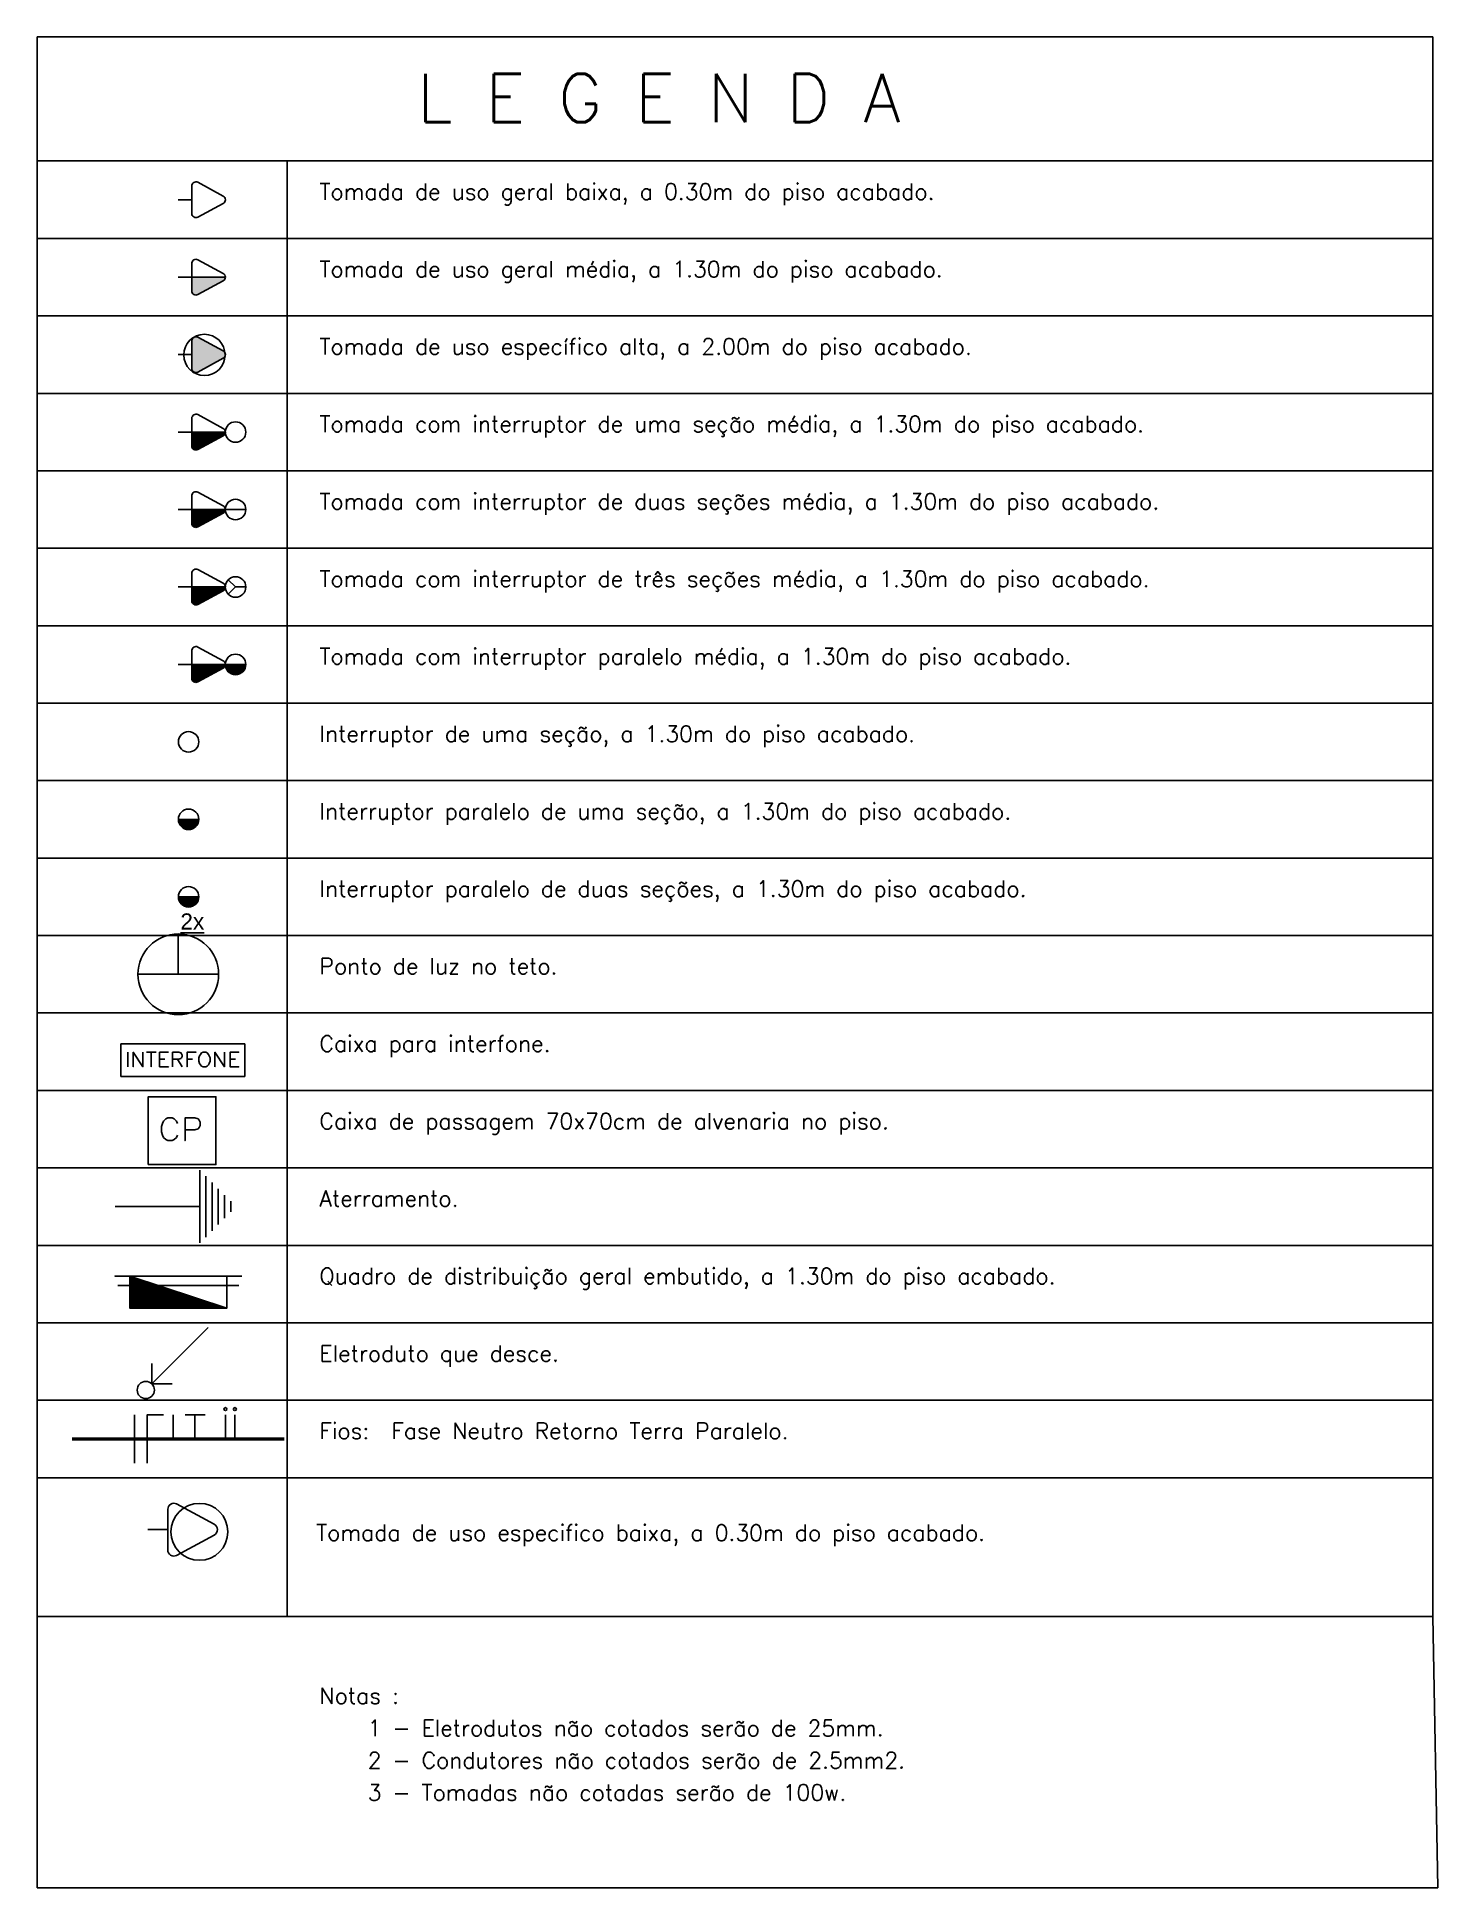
# Model space of a CAD drawing. Header units: millimetres. Extents: x -38738 to 42872, y -691 to 46851.
# Drawn here: x -38738 to -22392, y -691 to 20912 of the extents above; entities that cross this region are included whole.
import ezdxf
from ezdxf.enums import TextEntityAlignment as Align

# ---------------------------------------------------------------- set-up
doc = ezdxf.new("R2010")
doc.units = ezdxf.units.MM
for name, color, linetype in [('CARIMBO', 7, 'Continuous'), ('TXT_0', 7, 'Continuous'), ('TXT_1', 2, 'Continuous'), ('TXT_2', 3, 'Continuous')]:
    doc.layers.add(name, color=color, linetype=linetype)
doc.styles.add('ADITIVOCAD', font='ROMANS.shx')
doc.styles.get("Standard").update_dxf_attribs({"font": 'arial.ttf'})
pattern_1 = [(45, (15.832392, -4.4169956), (-0.0035355339, 0.0035355339), [])]
pattern_2 = [(45, (20.1253214, -2.4000746), (-0.0035355339, 0.0035355339), [])]

msp = doc.modelspace()

# ---------------------------------------------------------------- texts
at = {"layer": 'TXT_1', "style": 'ADITIVOCAD'}
for s, height, p in [('Tomada de uso geral baixa, a 0.30m do piso acabado.', 188.33, (-35442, 19013)), ('Tomada de uso geral média, a 1.30m do piso acabado.', 188.33, (-35442, 18109)), ('Tomada de uso específico alta, a 2.00m do piso acabado.', 188.33, (-35442, 17205)), ('Tomada com interruptor de uma seção média, a 1.30m do piso acabado.', 188.33, (-35442, 16301)), ('Tomada com interruptor de duas seções média, a 1.30m do piso acabado.', 188.33, (-35442, 15397)), ('Tomada com interruptor de três seções média, a 1.30m do piso acabado.', 188.33, (-35442, 14493)), ('Tomada com interruptor paralelo média, a 1.30m do piso acabado.', 188.33, (-35442, 13589)), ('Interruptor de uma seção, a 1.30m do piso acabado.', 188.33, (-35442, 12685)), ('Interruptor paralelo de uma seção, a 1.30m do piso acabado.', 188.33, (-35442, 11781)), ('Interruptor paralelo de duas seções, a 1.30m do piso acabado.', 188.33, (-35442, 10877)), ('Ponto de luz no teto.', 188.33, (-35442, 9973)), ('Caixa para interfone.', 188.33, (-35442, 9069)), ('Caixa de passagem 70x70cm de alvenaria no piso.', 188.33, (-35442, 8165)), ('Aterramento.', 188.33, (-35442, 7261)), ('Quadro de distribuição geral embutido, a 1.30m do piso acabado.', 188.33, (-35442, 6357)), ('Eletroduto que desce.', 188.33, (-35442, 5453)), ('Fios:  Fase Neutro Retorno Terra Paralelo.', 188.33, (-35442, 4549)), ('Tomada de uso especifico baixa, a 0.30m do piso acabado.', 188.33, (-35481, 3361)), ('Notas :', 188.3, (-35442, 1458)), ('    1 - Eletrodutos não cotados serão de 25mm.', 188.33, (-35442, 1081)), ('    2 - Condutores não cotados serão de 2.5mm2.', 188.33, (-35442, 705)), ('    3 - Tomadas não cotadas serão de 100w.', 188.33, (-35442, 328))]:
    msp.add_text(s, height=height, dxfattribs=at).set_placement(p)
at = {"layer": 'TXT_2', "style": 'ADITIVOCAD'}
msp.add_text('L E G E N D A', height=564.99, dxfattribs=at).set_placement((-34302, 19917))

# ---------------------------------------------------------------- blocks, each defined once
blk = doc.blocks.new('ADCE_TB_2P')
blk.add_lwpolyline([(0, 0), (0.0842, 0), (0.0842, 0.0853, -0.557537), (0.1207, 0.1079), (0.2784, 0.0226, -0.595912), (0.2784, -0.0226), (0.1207, -0.1079, -0.578922), (0.0842, -0.0853), (0.0842, 0)], format="xyb")
at = {"flags": 8}
for tag, p in [('$C', (0.1994, 0.3183)), ('$A', (0.1994, -0.1817))]:
    blk.add_attdef(tag, text='', height=0.09, dxfattribs=at).set_placement(p, align=Align.MIDDLE)
blk = doc.blocks.new('ADCE_TM_2P')
blk.add_hatch(color=256).paths.add_polyline_path([(0.084, 0), (0.084, -0.087, 0.557537), (0.121, -0.108), (0.278, -0.023, 0.275364), (0.292, 0)])
blk.add_line((0.084, 0), (0.292, 0))
blk.add_lwpolyline([(0, 0), (0.084, 0), (0.084, 0.085, -0.557537), (0.121, 0.108), (0.278, 0.023, -0.595912), (0.278, -0.023), (0.121, -0.108, -0.578922), (0.084, -0.085), (0.084, 0)], format="xyb")
at = {"flags": 8}
for tag, p in [('$C', (0.199, 0.318)), ('$A', (0.199, -0.182))]:
    blk.add_attdef(tag, text='', height=0.09, dxfattribs=at).set_placement(p, align=Align.MIDDLE)
blk = doc.blocks.new('ADCE_TA_2PT')
blk.add_hatch(color=256).paths.add_polyline_path([(0.278, -0.023, 0.595912), (0.278, 0.023), (0.121, 0.108, 0.557537), (0.084, 0.085), (0.084, 0), (0.084, -0.085, 0.578922), (0.121, -0.108)])
blk.add_lwpolyline([(0, 0), (0.084, 0), (0.084, 0.085, -0.557537), (0.121, 0.108), (0.278, 0.023, -0.595912), (0.278, -0.023), (0.121, -0.108, -0.578922), (0.084, -0.085), (0.084, 0)], format="xyb")
blk.add_circle((0.162, -0.002), 0.128)
at = {"flags": 8}
for tag, p in [('$C', (0.199, 0.318)), ('$A', (0.199, -0.182))]:
    blk.add_attdef(tag, text='', height=0.09, dxfattribs=at).set_placement(p, align=Align.MIDDLE)
blk = doc.blocks.new('ADCE_TM-IT1')
h = blk.add_hatch()
h.set_pattern_fill('_U', color=256, scale=0.005, angle=45, style=0, pattern_type=0)
h.set_pattern_definition(pattern_1)
h.paths.add_polyline_path([(0.084, 0), (0.084, -0.087, 0.557537), (0.121, -0.108), (0.278, -0.023, 0.234332), (0.292, -0.004), (0.292, 0)])
blk.add_line((0.084, 0), (0.292, 0))
blk.add_lwpolyline([(0, 0), (0.084, 0), (0.084, 0.085, -0.557537), (0.121, 0.108), (0.278, 0.023, -0.595912), (0.278, -0.023), (0.121, -0.108, -0.578922), (0.084, -0.085), (0.084, 0)], format="xyb")
blk.add_circle((0.355, 0), 0.0635)
at = {"flags": 8}
for tag, p in [('$C', (0.199, 0.318)), ('$B', (0.399, 0.159)), ('$A', (0.199, -0.182))]:
    blk.add_attdef(tag, text='', height=0.09, dxfattribs=at).set_placement(p, align=Align.MIDDLE)
blk = doc.blocks.new('ADCE_TM-IT2')
h = blk.add_hatch()
h.set_pattern_fill('_U', color=256, scale=0.005, angle=45, style=0, pattern_type=0)
h.set_pattern_definition(pattern_1)
h.paths.add_polyline_path([(0.084, 0), (0.084, -0.087, 0.557537), (0.121, -0.108), (0.278, -0.023, 0.234332), (0.292, -0.004), (0.292, 0)])
blk.add_line((0.084, 0), (0.419, 0))
blk.add_lwpolyline([(0, 0), (0.084, 0), (0.084, 0.085, -0.557537), (0.121, 0.108), (0.278, 0.023, -0.595912), (0.278, -0.023), (0.121, -0.108, -0.578922), (0.084, -0.085), (0.084, 0)], format="xyb")
blk.add_circle((0.355, 0), 0.0635)
at = {"flags": 8}
for tag, p in [('$C', (0.199, 0.318)), ('$B', (0.399, 0.159)), ('$A', (0.199, -0.182))]:
    blk.add_attdef(tag, text='', height=0.09, dxfattribs=at).set_placement(p, align=Align.MIDDLE)
blk = doc.blocks.new('ADCE_TM-IT3')
h = blk.add_hatch()
h.set_pattern_fill('_U', color=256, scale=0.005, angle=45, style=0, pattern_type=0)
h.set_pattern_definition(pattern_1)
h.paths.add_polyline_path([(0.084, 0), (0.084, -0.087, 0.557537), (0.121, -0.108), (0.278, -0.023, 0.234332), (0.292, -0.004), (0.292, 0)])
for p, q in [((0.084, 0), (0.292, 0)), ((0.355, 0), (0.31, 0.045)), ((0.355, 0), (0.31, -0.045)), ((0.355, 0), (0.419, 0))]:
    blk.add_line(p, q)
blk.add_lwpolyline([(0, 0), (0.084, 0), (0.084, 0.085, -0.557537), (0.121, 0.108), (0.278, 0.023, -0.595912), (0.278, -0.023), (0.121, -0.108, -0.578922), (0.084, -0.085), (0.084, 0)], format="xyb")
blk.add_circle((0.355, 0), 0.0635)
at = {"flags": 8}
for tag, p in [('$C', (0.199, 0.318)), ('$B', (0.399, 0.159)), ('$A', (0.199, -0.182))]:
    blk.add_attdef(tag, text='', height=0.09, dxfattribs=at).set_placement(p, align=Align.MIDDLE)
blk = doc.blocks.new('ADCE_TM-IT3W')
h = blk.add_hatch()
h.set_pattern_fill('_U', color=256, scale=0.005, angle=45, style=0, pattern_type=0)
h.set_pattern_definition(pattern_1)
h.paths.add_polyline_path([(0.084, 0), (0.084, -0.087, 0.557537), (0.121, -0.108), (0.278, -0.023, 0.234332), (0.292, -0.004), (0.292, 0)])
h = blk.add_hatch()
h.set_pattern_fill('_U', color=256, scale=0.005, angle=45, style=0, pattern_type=0)
h.set_pattern_definition([(45, (20.417153, -2.4000746), (-0.0035355339, 0.0035355339), [])])
h.paths.add_polyline_path([(0.419, 0), (0.292, 0, 1)])
for p, q in [((0.084, 0), (0.292, 0)), ((0.292, 0), (0.419, 0))]:
    blk.add_line(p, q)
blk.add_lwpolyline([(0, 0), (0.084, 0), (0.084, 0.085, -0.557537), (0.121, 0.108), (0.278, 0.023, -0.595912), (0.278, -0.023), (0.121, -0.108, -0.578922), (0.084, -0.085), (0.084, 0)], format="xyb")
blk.add_circle((0.355, 0), 0.0635)
at = {"flags": 8}
for tag, p in [('$C', (0.199, 0.318)), ('$B', (0.399, 0.159)), ('$A', (0.199, -0.182))]:
    blk.add_attdef(tag, text='', height=0.09, dxfattribs=at).set_placement(p, align=Align.MIDDLE)
blk = doc.blocks.new('ADCE_INTS1')
blk.add_circle((0.064, 0), 0.0635)
at = {"flags": 8}
for tag, p in [('$B', (0.173, 0.134)), ('$A', (0.159, -0.133))]:
    blk.add_attdef(tag, text='', height=0.09, dxfattribs=at).set_placement(p, align=Align.MIDDLE)
blk = doc.blocks.new('ADCE_INT3W')
h = blk.add_hatch()
h.set_pattern_fill('_U', color=256, scale=0.005, angle=45, style=0, pattern_type=0)
h.set_pattern_definition(pattern_2)
h.paths.add_polyline_path([(0.127, 0), (0, 0, 1)])
blk.add_line((0, 0), (0.127, 0))
blk.add_circle((0.064, 0), 0.0635)
at = {"flags": 8}
for tag, p in [('$B', (0.173, 0.134)), ('$A', (0.159, -0.133))]:
    blk.add_attdef(tag, text='', height=0.09, dxfattribs=at).set_placement(p, align=Align.MIDDLE)
blk = doc.blocks.new('ADCE_INT3W_2S')
h = blk.add_hatch()
h.set_pattern_fill('_U', color=256, scale=0.005, angle=45, style=0, pattern_type=0)
h.set_pattern_definition(pattern_2)
h.paths.add_polyline_path([(0.127, 0), (0, 0, 1)])
blk.add_line((0, 0), (0.127, 0))
blk.add_circle((0.064, 0), 0.0635)
at = {"flags": 8}
for tag, height, p in [('$B', 0.09, (0.173, 0.134)), ('$A', 0.09, (0.226, 0.001)), ('TIP', 0.1, (0.087, -0.152))]:
    blk.add_attdef(tag, text='', height=height, dxfattribs=at).set_placement(p, align=Align.MIDDLE)
blk = doc.blocks.new('ADCE_LINCT')
for p, q in [((0, 0), (0, 0.25)), ((0.25, 0), (-0.25, 0))]:
    blk.add_line(p, q)
blk.add_circle((0, 0), 0.25)
at = {"flags": 8}
for tag, p in [('$A', (-0.089, 0.099)), ('$B', (0.091, 0.096)), ('$C', (-0.001, -0.101))]:
    blk.add_attdef(tag, text='', height=0.1, dxfattribs=at).set_placement(p, align=Align.MIDDLE)
blk = doc.blocks.new('ADCE_CXINTER')
for p, q in [((0.042, 0.15), (0.042, 0.06)), ((0.158, 0.15), (0.218, 0.15)), ((0.218, 0.15), (0.217, 0.15)), ((0.239, 0.15), (0.295, 0.15)), ((0.239, 0.15), (0.239, 0.06)), ((0.295, 0.15), (0.295, 0.15)), ((0.042, 0.06), (0.042, 0.06)), ((0.136, 0.06), (0.136, 0.06)), ((0.136, 0.06), (0.136, 0.06)), ((0.239, 0.107), (0.273, 0.107)), ((0.273, 0.107), (0.273, 0.107)), ((0.35, 0.107), (0.38, 0.06)), ((0.38, 0.06), (0.38, 0.06)), ((0.41, 0.107), (0.444, 0.107)), ((0.444, 0.107), (0.444, 0.107)), ((0.642, 0.06), (0.641, 0.06)), ((0.642, 0.06), (0.641, 0.06)), ((0.676, 0.107), (0.71, 0.107)), ((0.676, 0.06), (0.676, 0.06)), ((0.71, 0.107), (0.71, 0.107))]:
    blk.add_line(p, q)
blk.add_lwpolyline([(0, 0), (0.767, 0), (0.767, 0.202), (0, 0.202)], close=True)
for points in [[(0.136, 0.15), (0.136, 0.06), (0.076, 0.15), (0.076, 0.06), (0.076, 0.06)], [(0.188, 0.15), (0.188, 0.06), (0.187, 0.06)], [(0.32, 0.06), (0.32, 0.06), (0.32, 0.15), (0.359, 0.15), (0.372, 0.146), (0.376, 0.141), (0.38, 0.133), (0.38, 0.124), (0.376, 0.116), (0.372, 0.111), (0.359, 0.107), (0.32, 0.107), (0.32, 0.107)], [(0.466, 0.15), (0.466, 0.15), (0.41, 0.15), (0.41, 0.06), (0.41, 0.06)], [(0.509, 0.15), (0.5, 0.146), (0.492, 0.137), (0.487, 0.128), (0.483, 0.116), (0.483, 0.094), (0.487, 0.081), (0.492, 0.073), (0.5, 0.064), (0.509, 0.06), (0.526, 0.06), (0.534, 0.064), (0.543, 0.073), (0.547, 0.081), (0.552, 0.094), (0.552, 0.116), (0.547, 0.128), (0.543, 0.137), (0.534, 0.146), (0.526, 0.15), (0.509, 0.15), (0.509, 0.15)], [(0.642, 0.15), (0.642, 0.06), (0.582, 0.15), (0.582, 0.06), (0.581, 0.06)], [(0.731, 0.15), (0.731, 0.15), (0.676, 0.15), (0.676, 0.06), (0.731, 0.06), (0.731, 0.06)], [(0.239, 0.06), (0.239, 0.06), (0.295, 0.06), (0.295, 0.06)]]:
    blk.add_lwpolyline(points)
at = {"flags": 8}
blk.add_attdef('DESCRIÇÃO', text='', height=0.09, dxfattribs=at).set_placement((0.387, 0.284), align=Align.MIDDLE)
blk = doc.blocks.new('ADCE_CP-ALV-70x70')
blk.add_lwpolyline([(-0.339, -0.365), (0.361, -0.365), (0.361, 0.335), (-0.339, 0.335)], close=True)
for points in [[(-0.036, 0.06), (-0.047, 0.083), (-0.069, 0.105), (-0.091, 0.116), (-0.136, 0.116), (-0.158, 0.105), (-0.181, 0.083), (-0.192, 0.06), (-0.203, 0.027), (-0.203, -0.029), (-0.192, -0.062), (-0.181, -0.085), (-0.158, -0.107), (-0.136, -0.118), (-0.091, -0.118), (-0.069, -0.107), (-0.047, -0.085), (-0.036, -0.062), (-0.036, -0.062)], [(0.042, -0.006), (0.042, -0.006), (0.143, -0.006), (0.176, 0.005), (0.187, 0.016), (0.199, 0.038), (0.199, 0.072), (0.187, 0.094), (0.176, 0.105), (0.143, 0.116), (0.042, 0.116), (0.042, -0.118), (0.042, -0.118)]]:
    blk.add_lwpolyline(points)
at = {"flags": 8}
blk.add_attdef('DESCRIÇÃO', text='', height=0.09, dxfattribs=at).set_placement((0.016, -0.248), align=Align.MIDDLE)
blk = doc.blocks.new('ADCE_SBTERRA')
at = {"ltscale": 0.5}
for p, q in [((0.525, 0), (0.525, 0.225)), ((0.561, 0), (0.561, 0.189)), ((0.6, 0), (0.6, 0.15)), ((0, 0), (0.525, 0)), ((0.525, 0), (0.525, -0.225)), ((0.561, 0), (0.561, -0.189)), ((0.6, 0), (0.6, -0.15)), ((0.639, 0), (0.639, 0.111)), ((0.639, 0), (0.639, -0.111)), ((0.678, 0), (0.678, 0.072)), ((0.678, 0), (0.678, -0.072))]:
    blk.add_line(p, q, dxfattribs=at)
for q in [(0.717, 0.033), (0.717, -0.033)]:
    blk.add_line((0.717, 0), q)
blk = doc.blocks.new('Adce_QDG-E')
h = blk.add_hatch()
h.set_pattern_fill('_U', color=256, scale=0.005, angle=135, style=0, pattern_type=0)
h.set_pattern_definition([(135, (42.1108135, 94.908341), (-0.0035355339, -0.0035355339), [])])
h.paths.add_polyline_path([(-0.3, 0.05), (-0.3, -0.15), (0.3, -0.15)])
for p, q in [((-0.3, 0.05), (0.3, -0.15)), ((-0.375, -0.009), (0.375, -0.009))]:
    blk.add_line(p, q)
blk.add_lwpolyline([(0.393, 0.05), (-0.393, 0.05), (-0.3, 0.05), (-0.3, -0.15), (0.3, -0.15), (0.3, 0.05)], close=True)
at = {"flags": 8}
blk.add_attdef('DESCRIÇÃO', text='', height=0.09, dxfattribs=at).set_placement((-0.012, 0.183), align=Align.MIDDLE)
blk = doc.blocks.new('ADCE_TUB-DESCE2')
for p, q in [((0.387, 0.387), (0.038, 0.038)), ((0.038, 0.038), (0.038, 0.164)), ((0.038, 0.038), (0.164, 0.038))]:
    blk.add_line(p, q)
blk.add_circle((0, 0), 0.0532)
blk = doc.blocks.new('ADCE_FIOLG')
for points in [[(-0.271, -0.15), (-0.271, 0.15)], [(-0.192, -0.15), (-0.192, 0.15), (-0.092, 0.15)], [(-0.032, 0), (-0.032, 0.15)], [(0.042, 0.15), (0.167, 0.15)], [(0.102, 0), (0.102, 0.15)], [(0.292, 0), (0.292, 0.15)], [(0.35, 0), (0.35, 0.15)]]:
    blk.add_lwpolyline(points)
at = {"const_width": 0.02}
blk.add_lwpolyline([(-0.658, 0), (0.658, 0)], dxfattribs=at)
for centre in [(0.292, 0.185), (0.351, 0.185)]:
    blk.add_circle(centre, 0.00924)

# ---------------------------------------------------------------- linework, layer by layer
at = {"layer": 'CARIMBO', "ltscale": 0.03}
for p, q in [((-35819, 4097), (-35819, 2479)), ((-38738, -691), (-38738, -691)), ((-22392, -691), (-22392, -691))]:
    msp.add_line(p, q, dxfattribs=at)
msp.add_circle((-36843, 3465), 332, dxfattribs=at)
at = {"layer": 'TXT_2'}
for p, q in [((-38738, 20912), (-22450, 20912)), ((-38738, 2479), (-38738, 20912)), ((-22450, 2479), (-22450, 20912)), ((-38738, 19465), (-22450, 19465)), ((-35819, 4097), (-35819, 19465)), ((-38738, 18561), (-22450, 18561)), ((-38738, 17657), (-22450, 17657)), ((-38738, 16753), (-22450, 16753)), ((-38738, 15849), (-22450, 15849)), ((-38738, 14945), (-22450, 14945)), ((-38738, 14041), (-22450, 14041)), ((-38738, 13137), (-22450, 13137)), ((-38738, 12233), (-22450, 12233)), ((-38738, 11329), (-22450, 11329)), ((-38738, 10425), (-22450, 10425)), ((-38738, 9521), (-22450, 9521)), ((-38738, 8617), (-22450, 8617)), ((-38738, 7713), (-22450, 7713)), ((-38738, 6809), (-22450, 6809)), ((-38738, 5905), (-22450, 5905)), ((-38738, 5001), (-22450, 5001)), ((-38738, 4097), (-22450, 4097)), ((-38738, 2479), (-22450, 2479))]:
    msp.add_line(p, q, dxfattribs=at)
at = {"layer": 'TXT_2', "ltscale": 0.03}
for p, q in [((-38738, 2479), (-38738, -691)), ((-22392, -691), (-22450, 2479)), ((-38738, -691), (-22392, -691))]:
    msp.add_line(p, q, dxfattribs=at)

# ---------------------------------------------------------------- block references
at = {"layer": 'TXT_0'}
for name, p, xscale, yscale, zscale in [('ADCE_TB_2P', (-37090, 19013), 1883.3097375123, 1883.3097375123, 1883.3097375123), ('ADCE_TM_2P', (-37090, 18109), 1883.3097375123, 1883.3097375123, 1883.3097375123), ('ADCE_TA_2PT', (-37090, 17205), 1883.3097375123, 1883.3097375123, 1883.3097375123), ('ADCE_TM-IT1', (-37090, 16301), 1883.3097375123, 1883.3097375123, 1883.3097375123), ('ADCE_TM-IT2', (-37090, 15397), 1883.3097375123, 1883.3097375123, 1883.3097375123), ('ADCE_TM-IT3', (-37090, 14493), 1883.3097375123, 1883.3097375123, 1883.3097375123), ('ADCE_TM-IT3W', (-37090, 13589), 1883.3097375123, 1883.3097375123, 1883.3097375123), ('ADCE_INTS1', (-37090, 12685), 1883.3097375123, 1883.3097375123, 1883.3097375123), ('ADCE_INT3W', (-37090, 11781), 1883.3097375123, 1883.3097375123, 1883.3097375123), ('ADCE_LINCT', (-37090, 9973), 1883.3097375123, 1883.3097375123, 1883.3097375123), ('ADCE_CXINTER', (-37759, 8780), 1883.3097375123, 1883.3097375123, 1883.3097375123), ('ADCE_CP-ALV-70x70', (-37058, 8165), 1129.98584250738, 1129.98584250738, 1129.98584250738), ('ADCE_SBTERRA', (-37826, 7261), 1883.3097375123, 1883.3097375123, 1883.3097375123), ('Adce_QDG-E', (-37090, 6357), 1883.3097375123, 1883.3097375123, 1883.3097375123), ('ADCE_TUB-DESCE2', (-37469, 5120), 1883.3097375123, 1883.3097375123, 1883.3097375123), ('ADCE_FIOLG', (-37090, 4549), 1883.3097375123, 1883.3097375123, 1883.3097375123), ('ADCE_TB_2P', (-37446, 3491), 2782.356632643281, 2782.356632643281, 2782.356632643281)]:
    msp.add_blockref(name, p, dxfattribs=dict(at, xscale=xscale, yscale=yscale, zscale=zscale))
at = {"layer": 'TXT_0', "xscale": 1883.3097375123, "yscale": 1883.3097375123, "zscale": 1883.3097375123}
msp.add_blockref('ADCE_INT3W_2S', (-37090, 10877), dxfattribs=at).add_auto_attribs({'TIP': '%%u2x'})

msp.set_redraw_order([(e.dxf.handle, doc.entitydb.next_handle()) for e in msp.query("TEXT MTEXT ATTDEF DIMENSION ARC_DIMENSION")])  # texts and dimensions are drawn at this point

doc.saveas('drawing.dxf')
